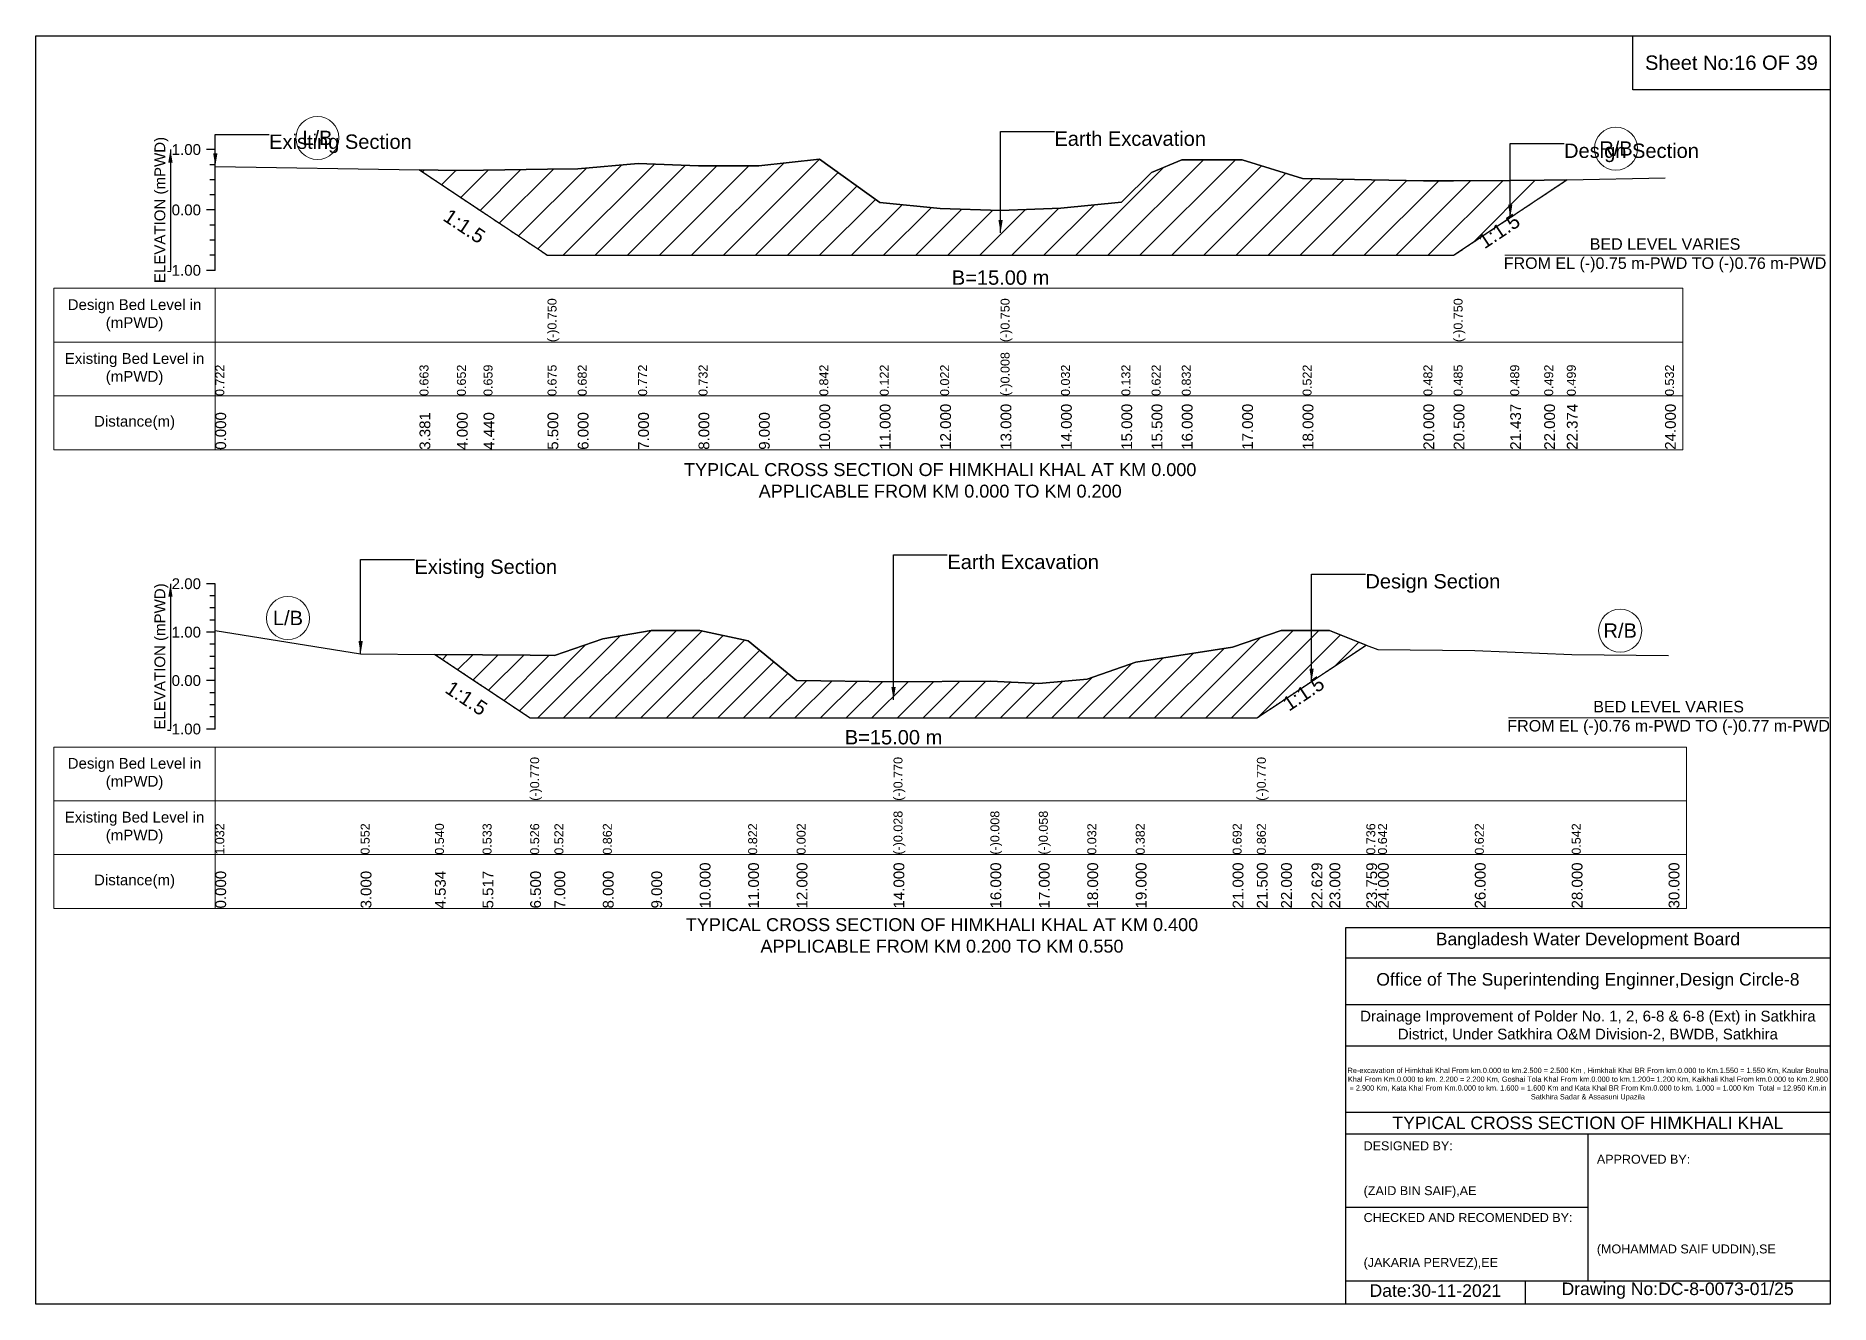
# Model space of a CAD drawing. Header units: inches. Extents: x 93000 to 486000, y -4242 to 0.
# Drawn here: x 250000 to 256000, y -4242 to 0 of the extents above; entities that cross this region are included whole.
import ezdxf

# ---------------------------------------------------------------- set-up
doc = ezdxf.new("R2010")
doc.units = ezdxf.units.IN
doc.header["$LTSCALE"] = 7
doc.header["$MEASUREMENT"] = 0
doc.linetypes.add('DASHED', pattern=[0.75, 0.5, -0.25])
for name, color, linetype, lineweight in [('Cross section Data Border', 7, 'Continuous', 9), ('Cross Section Labels', 7, 'Continuous', 9), ('Design_Bed_Level for Xsection', 7, 'DASHED', 25), ('Existing_Bed_Level for Xsection', 7, 'Continuous', 25), ('Long Section Labels', 7, 'Continuous', 9)]:
    doc.layers.add(name, color=color, linetype=linetype, lineweight=lineweight)
doc.styles.get("Standard").update_dxf_attribs({"font": 'arial.ttf'})
doc.dimstyles.get("Standard").update_dxf_attribs({"dimtxt": 0.18, "dimasz": 0.18, "dimexe": 0.18, "dimexo": 0.0625, "dimgap": 0.09, "dimtad": 0, "dimtih": 1, "dimtoh": 1, "dimdec": 4, "dimzin": 0, "dimdsep": 46, "dimtxsty": 'Standard', "dimcen": 0.09, "dimadec": 0, "dimazin": 0, "dimtfac": 1, "dimtdec": 4, "dimtofl": 0, "dimtmove": 0, "dimatfit": 3, "dimfxl": 1, "dimtolj": 1, "dimtzin": 0, "dimarcsym": 0})

msp = doc.modelspace()

# ---------------------------------------------------------------- texts
at = {"attachment_point": 5}
for s, insert, char_height in [('Sheet No:16 OF 39', (255670, -90), 48), ('Bangladesh Water Development Board', (255190, -3027), 42), ('Office of The Superintending Enginner,Design Circle-8', (255190, -3162), 42)]:
    msp.add_mtext(s, dxfattribs=dict(at, insert=insert, char_height=char_height))
for s, insert, char_height, width, attachment_point in [('Drainage Improvement of Polder No. 1, 2, 6-8 & 6-8 (Ext) in Satkhira District, Under Satkhira O&M Division-2, BWDB, Satkhira', (255190, -3312), 36, 1680, 5), ('Re-excavation of Himkhali Khal From km.0.000 to km.2.500 = 2.500 Km , Himkhali Khal BR From km.0.000 to Km.1.550 = 1.550 Km, Kaular Boulna Khal From Km.0.000 to km. 2.200 = 2.200 Km, Goshai Tola Khal From km.0.000 to km.1.200= 1.200 Km, Kaikhali Khal From km.0.000 to Km.2.900 = 2.900 Km, Kata Khal From Km.0.000 to km. 1.600 = 1.600 Km and Kata Khal BR From Km.0.000 to km. 1.000 = 1.000 Km  Total = 12.950 Km.in Satkhira Sadar & Assasuni Upazila', (255190, -3507), 17.611, 1620, 5), ('TYPICAL CROSS SECTION OF HIMKHALI KHAL', (255190, -3636), 42, 1680, 5), ('DESIGNED BY:^J^J^J(ZAID BIN SAIF),AE', (254440, -3792), 30, 840, 4), ('APPROVED BY:^J^J^J^J^J^J(MOHAMMAD SAIF UDDIN),SE', (255220, -3912), 30, 840, 4), ('CHECKED AND RECOMENDED BY:^J^J^J(JAKARIA PERVEZ),EE', (254440, -4032), 30, 840, 4), ('Date:30-11-2021', (254680, -4197), 42, 840, 5), ('Drawing No:DC-8-0073-01/25', (255490, -4197), 42, 1320, 5)]:
    msp.add_mtext(s, dxfattribs=dict(insert=insert, char_height=char_height, width=width, attachment_point=attachment_point))
at = {"layer": 'Cross section Data Border', "char_height": 36, "width": 480, "attachment_point": 5}
for s, insert in [('Design Bed Level in (mPWD)', (250330, -934.4)), ('Existing Bed Level in (mPWD)', (250330, -1114.4)), ('Distance(m)', (250330, -1294.4)), ('Design Bed Level in (mPWD)', (250330, -2468.6)), ('Existing Bed Level in (mPWD)', (250330, -2648.6)), ('Distance(m)', (250330, -2828.6))]:
    msp.add_mtext(s, dxfattribs=dict(at, insert=insert))
at = {"layer": 'Cross Section Labels'}
for s, insert, char_height, attachment_point in [('Existing Section', (250780, -329.9), 48, 1), ('L/B', (250941.5, -341.5), 48, 5), ('Earth Excavation', (253406, -319.8), 48, 1), ('Design Section', (255110.3, -360.2), 48, 1), ('R/B', (255283.8, -377.2), 48, 5), ('BED LEVEL VARIES ^JFROM EL (-)0.75 m-PWD TO (-)0.76 m-PWD', (255448, -733.9), 38.4, 5), ('B=15.00 m', (253226, -784.4), 48, 2), ('TYPICAL CROSS SECTION OF HIMKHALI KHAL AT KM 0.000^JAPPLICABLE FROM KM 0.000 TO KM 0.200', (253024, -1487), 43.2, 5), ('Earth Excavation', (253048, -1735.4), 48, 1), ('Existing Section', (251266, -1751.6), 48, 1), ('Design Section', (254446, -1800.2), 48, 1), ('L/B', (250843, -1947.3), 48, 5), ('R/B', (255298, -1989.4), 48, 5), ('BED LEVEL VARIES ^JFROM EL (-)0.76 m-PWD TO (-)0.77 m-PWD', (255460, -2281.3), 38.4, 5), ('B=15.00 m', (252868, -2321.8), 48, 2), ('TYPICAL CROSS SECTION OF HIMKHALI KHAL AT KM 0.400^JAPPLICABLE FROM KM 0.200 TO KM 0.550', (253030, -3009), 43.2, 5)]:
    msp.add_mtext(s, dxfattribs=dict(at, insert=insert, char_height=char_height, attachment_point=attachment_point))
at = {"layer": 'Cross Section Labels', "char_height": 48, "attachment_point": 2}
for insert, rotation in [((251446.5, -616.4), 326.30993), ((254879.8, -632.9), 33.69007), ((254225.5, -2179.6), 33.69007), ((251453.3, -2195.4), 326.30993)]:
    msp.add_mtext('1:1.5', dxfattribs=dict(at, insert=insert, rotation=rotation))
at = {"layer": 'Existing_Bed_Level for Xsection', "char_height": 36, "attachment_point": 5, "rotation": 90}
for insert in [(250420, -582.4), (250420, -2075.6)]:
    msp.add_mtext('ELEVATION (mPWD)', dxfattribs=dict(at, insert=insert))
at = {"layer": 'Existing_Bed_Level for Xsection', "char_height": 36, "attachment_point": 6}
for s, insert in [('1.00', (250552, -380.4)), ('0.00', (250552, -582.4)), ('-1.00', (250552, -784.4)), ('2.00', (250552, -1832.6)), ('1.00', (250552, -1994.6)), ('0.00', (250552, -2156.6)), ('-1.00', (250552, -2318.6))]:
    msp.add_mtext(s, dxfattribs=dict(at, insert=insert))
at = {"layer": 'Long Section Labels', "attachment_point": 1, "rotation": 90}
for s, insert, char_height in [('(-)0.750', (251711, -1024.4), 30), ('(-)0.750', (253226, -1024.4), 30), ('(-)0.750', (254741, -1024.4), 30), ('(-)0.008', (253226, -1204.4), 30), ('(-)0.008', (253226, -1204.4), 30), ('(-)0.008', (253226, -1204.4), 30), ('0.722', (250600, -1204.4), 30), ('0.663', (251282.9, -1204.4), 30), ('0.652', (251408, -1204.4), 30), ('0.659', (251497, -1204.4), 30), ('0.675', (251711, -1204.4), 30), ('0.675', (251711, -1204.4), 30), ('0.675', (251711, -1204.4), 30), ('0.682', (251812, -1204.4), 30), ('0.772', (252014, -1204.4), 30), ('0.732', (252216, -1204.4), 30), ('0.732', (252216, -1204.4), 30), ('0.842', (252620, -1204.4), 30), ('0.122', (252822, -1204.4), 30), ('0.022', (253024, -1204.4), 30), ('0.032', (253428, -1204.4), 30), ('0.132', (253630, -1204.4), 30), ('0.622', (253731, -1204.4), 30), ('0.832', (253832, -1204.4), 30), ('0.832', (253832, -1204.4), 30), ('0.522', (254236, -1204.4), 30), ('0.482', (254640, -1204.4), 30), ('0.485', (254741, -1204.4), 30), ('0.485', (254741, -1204.4), 30), ('0.485', (254741, -1204.4), 30), ('0.489', (254930.3, -1204.4), 30), ('0.492', (255044, -1204.4), 30), ('0.499', (255119.6, -1204.4), 30), ('0.532', (255448, -1204.4), 30), ('10.000', (252620, -1384.4), 36), ('11.000', (252822, -1384.4), 36), ('12.000', (253024, -1384.4), 36), ('13.000', (253226, -1384.4), 36), ('13.000', (253226, -1384.4), 36), ('13.000', (253226, -1384.4), 36), ('14.000', (253428, -1384.4), 36), ('15.000', (253630, -1384.4), 36), ('15.500', (253731, -1384.4), 36), ('16.000', (253832, -1384.4), 36), ('17.000', (254034, -1384.4), 36), ('18.000', (254236, -1384.4), 36), ('20.000', (254640, -1384.4), 36), ('20.500', (254741, -1384.4), 36), ('20.500', (254741, -1384.4), 36), ('20.500', (254741, -1384.4), 36), ('21.437', (254930.3, -1384.4), 36), ('22.000', (255044, -1384.4), 36), ('22.374', (255119.6, -1384.4), 36), ('24.000', (255448, -1384.4), 36), ('0.000', (250600, -1384.4), 36), ('3.381', (251282.9, -1384.4), 36), ('4.000', (251408, -1384.4), 36), ('4.440', (251497, -1384.4), 36), ('5.500', (251711, -1384.4), 36), ('5.500', (251711, -1384.4), 36), ('5.500', (251711, -1384.4), 36), ('6.000', (251812, -1384.4), 36), ('7.000', (252014, -1384.4), 36), ('8.000', (252216, -1384.4), 36), ('9.000', (252418, -1384.4), 36), ('(-)0.770', (251653, -2558.6), 30), ('(-)0.770', (252868, -2558.6), 30), ('(-)0.770', (254083, -2558.6), 30), ('1.032', (250600, -2738.6), 30), ('1.032', (250600, -2738.6), 30), ('1.032', (250600, -2738.6), 30), ('1.032', (250600, -2738.6), 30), ('1.032', (250600, -2738.6), 30), ('1.032', (250600, -2738.6), 30), ('0.552', (251086, -2738.6), 30), ('0.540', (251334.6, -2738.6), 30), ('0.533', (251493.8, -2738.6), 30), ('0.526', (251653, -2738.6), 30), ('0.526', (251653, -2738.6), 30), ('0.526', (251653, -2738.6), 30), ('0.522', (251734, -2738.6), 30), ('0.522', (251734, -2738.6), 30), ('0.862', (251896, -2738.6), 30), ('0.822', (252382, -2738.6), 30), ('0.002', (252544, -2738.6), 30), ('(-)0.028', (252868, -2738.6), 30), ('(-)0.028', (252868, -2738.6), 30), ('(-)0.028', (252868, -2738.6), 30), ('(-)0.008', (253192, -2738.6), 30), ('(-)0.058', (253354, -2738.6), 30), ('0.032', (253516, -2738.6), 30), ('0.382', (253678, -2738.6), 30), ('0.692', (254002, -2738.6), 30), ('0.862', (254083, -2738.6), 30), ('0.862', (254083, -2738.6), 30), ('0.862', (254083, -2738.6), 30), ('0.736', (254449, -2738.6), 30), ('0.642', (254488, -2738.6), 30), ('0.622', (254812, -2738.6), 30), ('0.542', (255136, -2738.6), 30), ('0.000', (250600, -2918.6), 36), ('3.000', (251086, -2918.6), 36), ('4.534', (251334.6, -2918.6), 36), ('5.517', (251493.8, -2918.6), 36), ('6.500', (251653, -2918.6), 36), ('6.500', (251653, -2918.6), 36), ('6.500', (251653, -2918.6), 36), ('7.000', (251734, -2918.6), 36), ('8.000', (251896, -2918.6), 36), ('9.000', (252058, -2918.6), 36), ('10.000', (252220, -2918.6), 36), ('11.000', (252382, -2918.6), 36), ('12.000', (252544, -2918.6), 36), ('14.000', (252868, -2918.6), 36), ('14.000', (252868, -2918.6), 36), ('14.000', (252868, -2918.6), 36), ('16.000', (253192, -2918.6), 36), ('17.000', (253354, -2918.6), 36), ('18.000', (253516, -2918.6), 36), ('19.000', (253678, -2918.6), 36), ('21.000', (254002, -2918.6), 36), ('21.500', (254083, -2918.6), 36), ('21.500', (254083, -2918.6), 36), ('21.500', (254083, -2918.6), 36), ('22.000', (254164, -2918.6), 36), ('22.629', (254266, -2918.6), 36), ('23.000', (254326, -2918.6), 36), ('23.759', (254449, -2918.6), 36), ('24.000', (254488, -2918.6), 36), ('26.000', (254812, -2918.6), 36), ('28.000', (255136, -2918.6), 36), ('30.000', (255460, -2918.6), 36)]:
    msp.add_mtext(s, dxfattribs=dict(at, insert=insert, char_height=char_height))

# ---------------------------------------------------------------- hatches: boundary and pattern name
at = {"layer": 'Existing_Bed_Level for Xsection'}
h = msp.add_hatch(dxfattribs=at)
h.set_pattern_fill('ANSI31', color=256, scale=606, style=0)
h.paths.add_polyline_path([(251282.9, -448.5), (251408, -531.9), (251497, -591.2), (251711, -733.9), (251812, -733.9), (252014, -733.9), (252216, -733.9), (252418, -733.9), (252620, -733.9), (252822, -733.9), (253024, -733.9), (253226, -733.9), (253428, -733.9), (253630, -733.9), (253731, -733.9), (253832, -733.9), (254034, -733.9), (254236, -733.9), (254640, -733.9), (254741, -733.9), (254930.3, -607.7), (255044, -531.9), (255119.6, -481.5), (255044, -483), (254930.3, -483.6), (254741, -484.5), (254640, -485), (254236, -476.9), (254034, -414.3), (253832, -414.3), (253731, -456.7), (253630, -555.7), (253428, -575.9), (253226, -584), (253024, -577.9), (252822, -557.7), (252620, -412.3), (252418, -434.5), (252216, -434.5), (252014, -426.4), (251812, -444.6), (251711, -446.1), (251497, -449.3), (251408, -450.7)])
h = msp.add_hatch(dxfattribs=at)
h.set_pattern_fill('ANSI31', color=256, scale=486, style=0)
h.paths.add_polyline_path([(251334.6, -2069), (251493.8, -2175.2), (251653, -2281.3), (251734, -2281.3), (251896, -2281.3), (252058, -2281.3), (252220, -2281.3), (252382, -2281.3), (252544, -2281.3), (252868, -2281.3), (253192, -2281.3), (253354, -2281.3), (253516, -2281.3), (253678, -2281.3), (254002, -2281.3), (254083, -2281.3), (254164, -2227.3), (254266, -2159.4), (254326, -2119.3), (254449, -2037.4), (254326, -1989.4), (254266, -1989.4), (254164, -1989.4), (254083, -2017), (254002, -2044.5), (253678, -2094.7), (253516, -2151.4), (253354, -2166), (253192, -2157.9), (252868, -2161.1), (252544, -2156.3), (252382, -2023.4), (252220, -1989.4), (252058, -1989.4), (251896, -2017), (251734, -2072), (251653, -2071.4), (251493.8, -2070.2)])

# ---------------------------------------------------------------- linework, layer by layer
for points in [[(250000, 0), (256000, 0), (256000, -4242), (250000, -4242)], [(255340, 0), (256000, 0), (256000, -180), (255340, -180)]]:
    msp.add_lwpolyline(points, close=True)
for points in [[(254380, -4242), (254380, -2982), (256000, -2982)], [(254380, -3084), (256000, -3084)], [(254380, -3240), (256000, -3240)], [(254380, -3378), (256000, -3378)], [(254380, -3600), (256000, -3600)], [(254380, -3672), (256000, -3672)], [(255190, -3672), (255190, -4164)], [(254380, -3918), (255190, -3918)], [(254380, -4164), (256000, -4164)], [(254980, -4164), (254980, -4242)]]:
    msp.add_lwpolyline(points)
at = {"layer": 'Cross section Data Border'}
for points in [[(250060, -844.4), (255508, -844.4), (255508, -1384.4), (250060, -1384.4)], [(250060, -2378.6), (255520, -2378.6), (255520, -2918.6), (250060, -2918.6)]]:
    msp.add_lwpolyline(points, close=True, dxfattribs=at)
for points in [[(250600, -844.4), (250600, -1384.4)], [(250060, -1024.4), (255508, -1024.4)], [(250060, -1204.4), (255508, -1204.4)], [(250600, -2378.6), (250600, -2918.6)], [(250060, -2558.6), (255520, -2558.6)], [(250060, -2738.6), (255520, -2738.6)]]:
    msp.add_lwpolyline(points, dxfattribs=at)
at = {"layer": 'Cross Section Labels'}
for points in [[(254912.2, -733.9), (255983.8, -733.9)], [(254924.2, -2281.3), (255995.8, -2281.3)]]:
    msp.add_lwpolyline(points, dxfattribs=at)
for centre in [(250941.5, -341.5), (255283.8, -377.2), (250843, -1947.3), (255298, -1989.4)]:
    msp.add_circle(centre, 72, dxfattribs=at)
at = {"layer": 'Design_Bed_Level for Xsection'}
for points in [[(251282.9, -448.5), (251497, -591.2), (251711, -733.9), (253226, -733.9), (254741, -733.9), (254930.3, -607.7), (255119.6, -481.5)], [(251334.6, -2069), (251493.8, -2175.2), (251653, -2281.3), (252868, -2281.3), (254083, -2281.3), (254266, -2159.4), (254449, -2037.4)]]:
    msp.add_lwpolyline(points, dxfattribs=at)
at = {"layer": 'Existing_Bed_Level for Xsection'}
for points in [[(250600, -380.4), (250570, -380.4)], [(250600, -784.4), (250600, -582.4), (250600, -380.4)], [(250600, -436.5), (251282.9, -448.5), (251408, -450.7), (251497, -449.3), (251711, -446.1), (251711, -446.1), (251812, -444.6), (252014, -426.4), (252216, -434.5), (252418, -434.5), (252620, -412.3), (252822, -557.7), (253024, -577.9), (253226, -584), (253226, -584), (253428, -575.9), (253630, -555.7), (253731, -456.7), (253832, -414.3), (254034, -414.3), (254236, -476.9), (254640, -485), (254741, -484.5), (254741, -484.5), (254930.3, -483.6), (255044, -483), (255119.6, -481.5), (255448, -474.9)], [(250600, -430.9), (250582, -430.9)], [(250600, -481.4), (250582, -481.4)], [(250600, -531.9), (250582, -531.9)], [(250600, -582.4), (250570, -582.4)], [(250600, -632.9), (250582, -632.9)], [(250600, -683.4), (250582, -683.4)], [(250600, -733.9), (250582, -733.9)], [(250600, -784.4), (250570, -784.4)], [(250600, -1832.6), (250570, -1832.6)], [(250600, -2318.6), (250600, -2156.6), (250600, -1994.6), (250600, -1832.6)], [(250600, -1873.1), (250582, -1873.1)], [(250600, -1913.6), (250582, -1913.6)], [(250600, -1954.1), (250582, -1954.1)], [(250600, -1994.6), (250570, -1994.6)], [(250600, -2035.1), (250582, -2035.1)], [(250600, -1989.4), (251086, -2067.2), (251334.6, -2069), (251493.8, -2070.2), (251653, -2071.4), (251653, -2071.4), (251734, -2072), (251896, -2017), (252058, -1989.4), (252220, -1989.4), (252382, -2023.4), (252544, -2156.3), (252868, -2161.1), (252868, -2161.1), (253192, -2157.9), (253354, -2166), (253516, -2151.4), (253678, -2094.7), (254002, -2044.5), (254083, -2017), (254083, -2017), (254164, -1989.4), (254266, -1989.4), (254326, -1989.4), (254449, -2037.4), (254488, -2052.6), (254812, -2055.8), (255136, -2068.8), (255460, -2072)], [(250600, -2075.6), (250582, -2075.6)], [(250600, -2156.6), (250570, -2156.6)], [(250600, -2116.1), (250582, -2116.1)], [(250600, -2197.1), (250582, -2197.1)], [(250600, -2237.6), (250582, -2237.6)], [(250600, -2278.1), (250582, -2278.1)], [(250600, -2318.6), (250570, -2318.6)]]:
    msp.add_lwpolyline(points, dxfattribs=at)
for points in [[(251282.9, -448.5), (251408, -531.9), (251497, -591.2), (251711, -733.9), (251711, -733.9), (251812, -733.9), (252014, -733.9), (252216, -733.9), (252418, -733.9), (252620, -733.9), (252822, -733.9), (253024, -733.9), (253226, -733.9), (253226, -733.9), (253428, -733.9), (253630, -733.9), (253731, -733.9), (253832, -733.9), (254034, -733.9), (254236, -733.9), (254640, -733.9), (254741, -733.9), (254741, -733.9), (254930.3, -607.7), (255044, -531.9), (255119.6, -481.5), (255044, -483), (254930.3, -483.6), (254741, -484.5), (254741, -484.5), (254640, -485), (254236, -476.9), (254034, -414.3), (253832, -414.3), (253731, -456.7), (253630, -555.7), (253428, -575.9), (253226, -584), (253226, -584), (253024, -577.9), (252822, -557.7), (252620, -412.3), (252418, -434.5), (252216, -434.5), (252014, -426.4), (251812, -444.6), (251711, -446.1), (251711, -446.1), (251497, -449.3), (251408, -450.7)], [(251334.6, -2069), (251334.6, -2069), (251493.8, -2175.2), (251653, -2281.3), (251653, -2281.3), (251734, -2281.3), (251896, -2281.3), (252058, -2281.3), (252220, -2281.3), (252382, -2281.3), (252544, -2281.3), (252868, -2281.3), (252868, -2281.3), (253192, -2281.3), (253354, -2281.3), (253516, -2281.3), (253678, -2281.3), (254002, -2281.3), (254083, -2281.3), (254083, -2281.3), (254164, -2227.3), (254266, -2159.4), (254326, -2119.3), (254449, -2037.4), (254326, -1989.4), (254266, -1989.4), (254164, -1989.4), (254083, -2017), (254083, -2017), (254002, -2044.5), (253678, -2094.7), (253516, -2151.4), (253354, -2166), (253192, -2157.9), (252868, -2161.1), (252868, -2161.1), (252544, -2156.3), (252382, -2023.4), (252220, -1989.4), (252058, -1989.4), (251896, -2017), (251734, -2072), (251653, -2071.4), (251653, -2071.4), (251493.8, -2070.2), (251334.6, -2069)]]:
    msp.add_lwpolyline(points, close=True, dxfattribs=at)

msp.set_redraw_order([(e.dxf.handle, doc.entitydb.next_handle()) for e in msp.query("TEXT MTEXT ATTDEF DIMENSION ARC_DIMENSION")])  # texts and dimensions are drawn at this point

# ---------------------------------------------------------------- leaders
at = {"layer": 'Cross Section Labels', "annotation_type": 0, "has_hookline": 1, "hookline_direction": 0}
for points, text_width in [([(250600, -436.5), (250600, -329.9), (250779.9, -329.9)], 467.2), ([(253226, -658.9), (253226, -319.8), (253405.9, -319.8)], 497), ([(254930.3, -607.7), (254930.3, -360.2), (255110.2, -360.2)], 441.2), ([(252868, -2221.2), (252868, -1735.4), (253047.9, -1735.4)], 497), ([(251086, -2067.2), (251086, -1751.6), (251265.9, -1751.6)], 467.2), ([(254266, -2159.4), (254266, -1800.2), (254445.9, -1800.2)], 441.2)]:
    msp.add_leader(points, dimstyle='Standard', override={"dimasz": 43.2}, dxfattribs=dict(at, text_width=text_width))
at = {"layer": 'Existing_Bed_Level for Xsection'}
for points in [[(250450, -380.4), (250450, -784.4)], [(250450, -1832.6), (250450, -2318.6)]]:
    msp.add_leader(points, dimstyle='Standard', override={"dimasz": 43.2}, dxfattribs=at)

doc.saveas('drawing.dxf')
